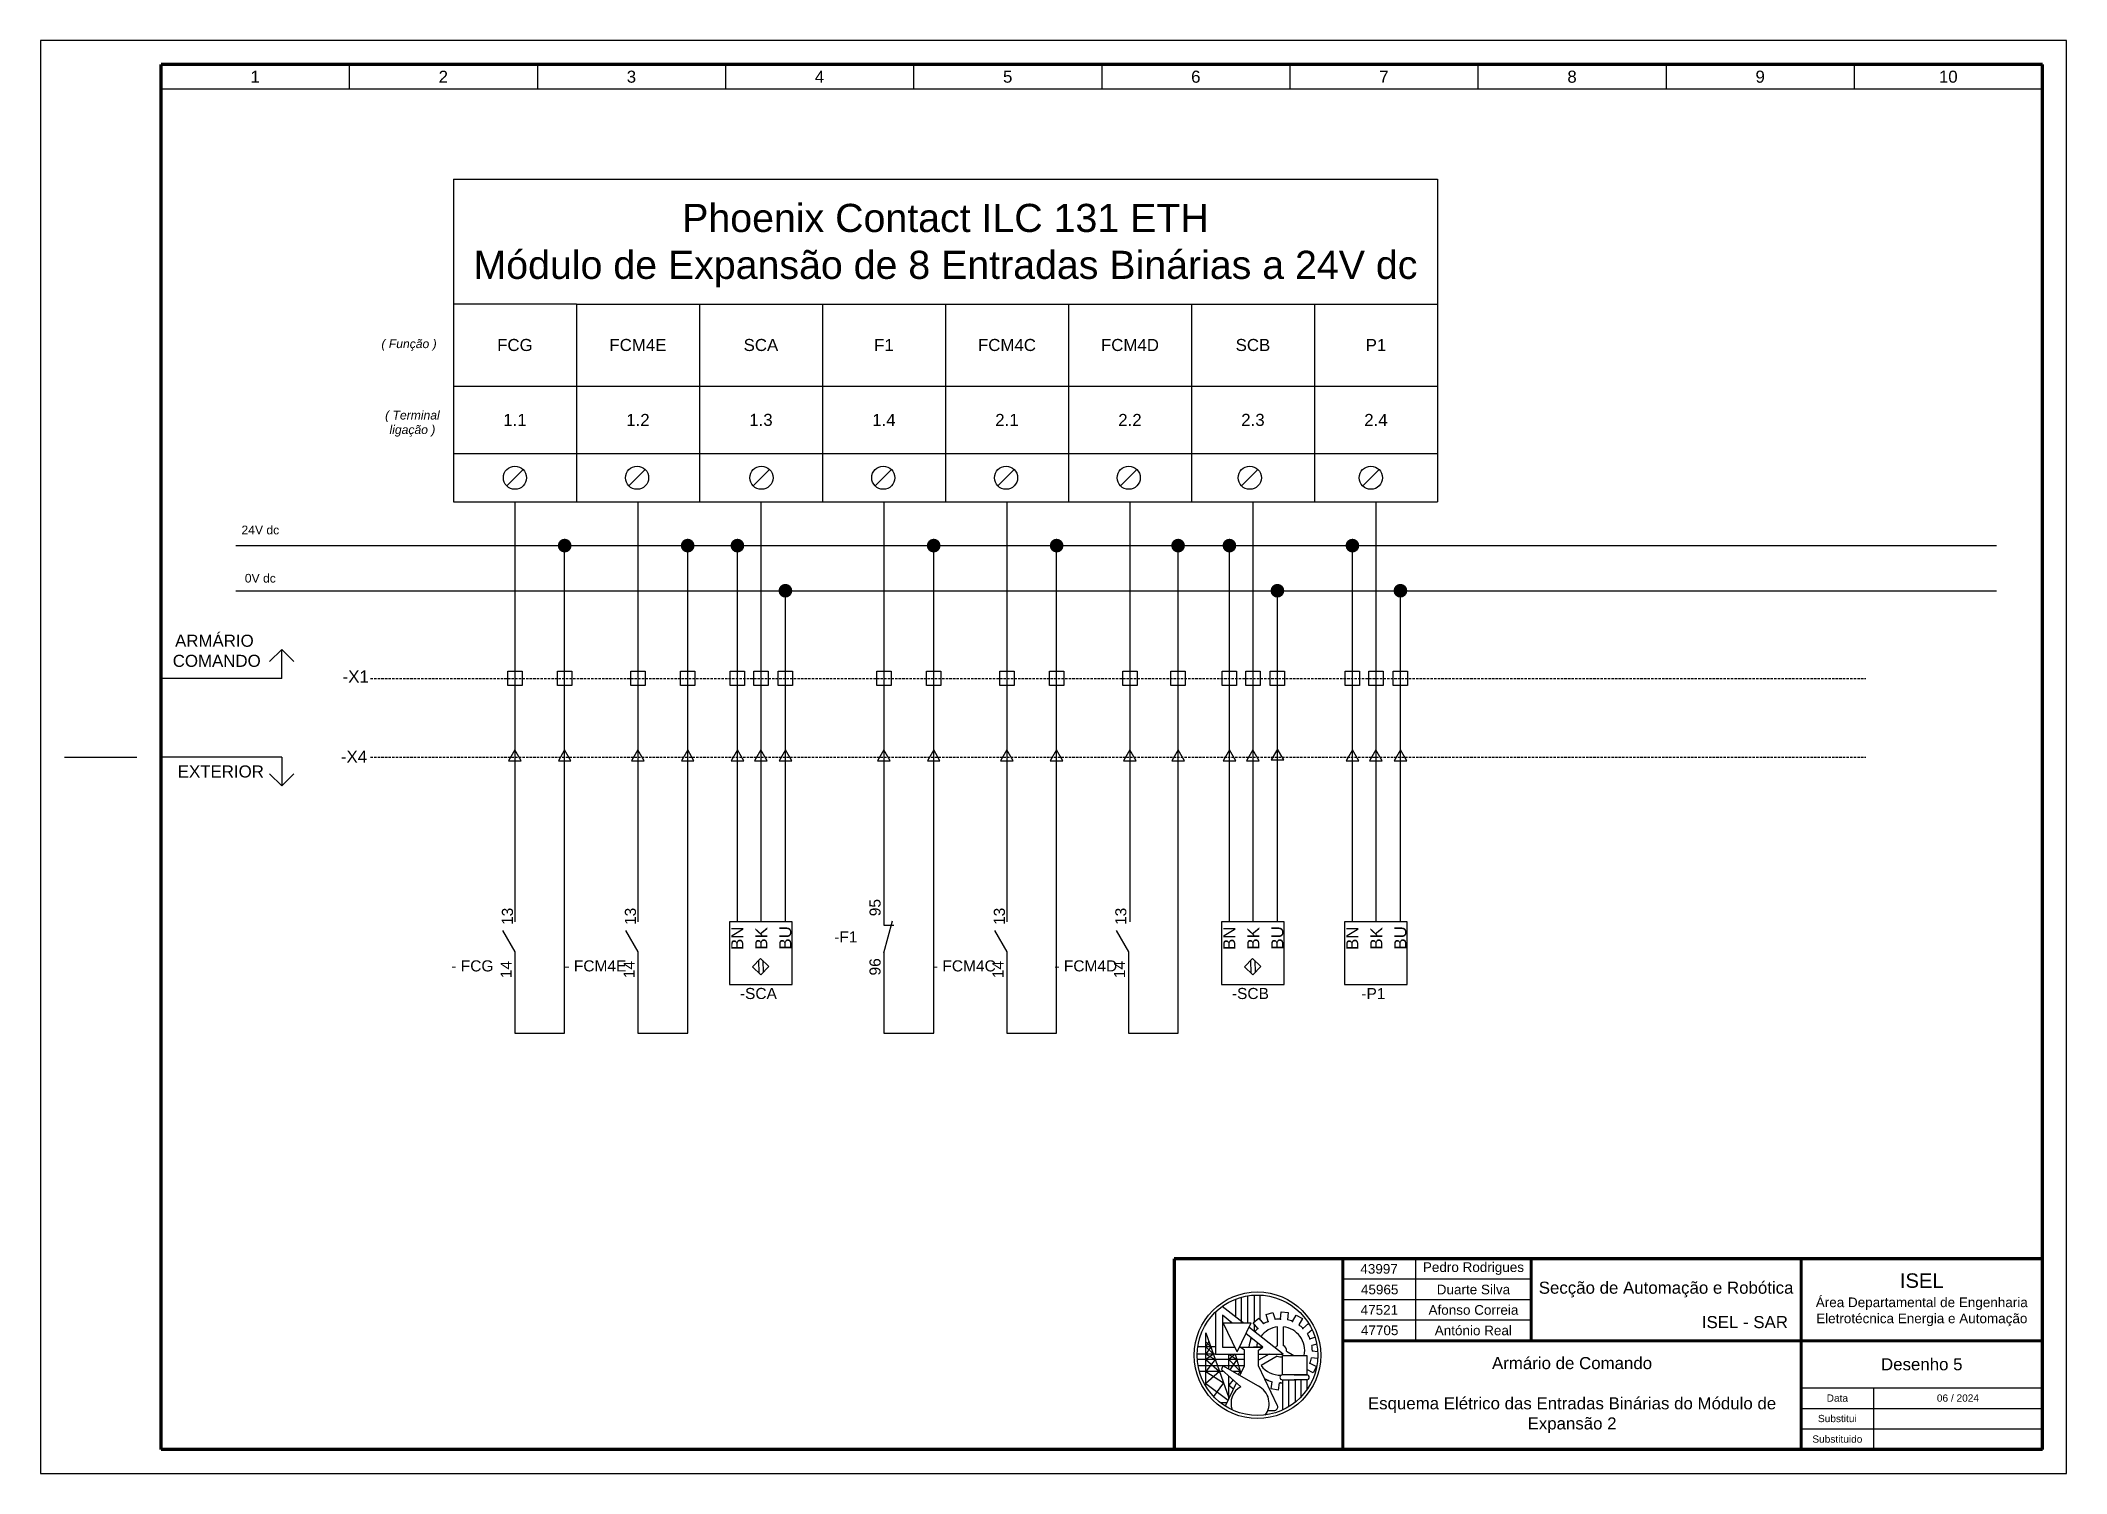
# Model space of a CAD drawing. Header units: millimetres. Extents: x 0 to 5575, y 0 to 297.
# Drawn here: x 2015 to 2435, y 0 to 297 of the extents above; entities that cross this region are included whole.
import ezdxf

# ---------------------------------------------------------------- set-up
doc = ezdxf.new("R2010")
doc.units = ezdxf.units.MM
doc.linetypes.add('DASHED', pattern=[0.75, 0.5, -0.25])
doc.layers.add('Bornes', color=7, linetype='DASHED')
doc.layers.add('LEGENDA', color=7, linetype='Continuous')
doc.styles.get("Standard").update_dxf_attribs({"font": 'arial.ttf'})

msp = doc.modelspace()

# ---------------------------------------------------------------- texts
at = {"transparency": 33554687}
for s, width, heights, insert, char_height, attachment_point in [('1', 39, [3.74], (2059.5, 289.49), 2.5, 5), ('2', 39, [3.74], (2098.5, 289.49), 2.5, 5), ('3', 39, [3.74], (2137.5, 289.49), 2.5, 5), ('4', 39, [3.74], (2176.5, 289.49), 2.5, 5), ('5', 39, [3.74], (2215.5, 289.49), 2.5, 5), ('6', 39, [3.74], (2254.5, 289.49), 2.5, 5), ('7', 39, [3.74], (2293.5, 289.49), 2.5, 5), ('8', 39, [3.74], (2332.5, 289.49), 2.5, 5), ('9', 39, [3.74], (2371.5, 289.49), 2.5, 5), ('10', 39, [3.74], (2410.5, 289.49), 2.5, 5), ('\\pxqc;{\\fArial|b0|i1|c0|p34; ( Função )}', 17, [0], (2091.05, 233.88), 1.8, 5), ('FCG', 25.5, [0], (2113.35, 233.88), 2.5, 5), ('FCM4E', 12.75, [0], (2138.85, 233.88), 2.5, 5), ('SCA', 25.5, [0], (2164.35, 233.88), 2.5, 5), ('F1', 25.5, [0], (2189.85, 233.88), 2.5, 5), ('FCM4C', 25.5, [0], (2215.35, 233.88), 2.5, 5), ('FCM4D', 25.5, [0], (2240.85, 233.88), 2.5, 5), ('SCB', 25.5, [0], (2266.35, 233.88), 2.5, 5), ('P1', 25.5, [0], (2291.85, 233.88), 2.5, 5), ('\\pxqc;{\\fArial|b0|i1|c0|p34;( Terminal\\Pligação )}', 17, [0], (2092.1, 217.58), 1.8, 5), ('1.1', 25.5, [0], (2113.35, 218.36), 2.5, 5), ('1.2', 25.5, [0], (2138.85, 218.36), 2.5, 5), ('1.3', 25.5, [0], (2164.35, 218.36), 2.5, 5), ('1.4', 25.5, [0], (2189.85, 218.36), 2.5, 5), ('2.1', 25.5, [0], (2215.35, 218.36), 2.5, 5), ('2.2', 25.5, [0], (2240.85, 218.36), 2.5, 5), ('2.3', 25.5, [0], (2266.35, 218.36), 2.5, 5), ('2.4', 25.5, [2.55], (2291.85, 218.36), 2.5, 5), ('\\pxqc;24V dc', 17, [0], (2060.57, 195.54), 1.8, 5), ('\\pxqc;0V dc', 17, [0], (2060.57, 185.54), 1.8, 5), ('\\pxqc;ARMÁRIO  COMANDO', 23.182, [0], (2051.53, 173.85), 2.5, 2), ('EXTERIOR', 17, [12.14], (2052.38, 146.75), 2.5, 2), ('\\pxi-3,l3,qc,t3;-F1', 17, [0], (2181.94, 111.21), 2.3, 5), ('- FCG', 20.9498, [1.75], (2104.53, 105.19), 2.3, 5), ('- FCM4E', 20.9498, [1.75], (2130.03, 105.19), 2.3, 5), ('- FCM4C', 20.9498, [1.75], (2206.52, 105.19), 2.3, 5), ('- FCM4D', 20.9498, [1.75], (2231.7, 105.19), 2.3, 5), ('\\pxi-3,l3,qc,t3;-SCA', 17, [0], (2163.82, 99.47), 2.3, 5), ('\\pxi-3,l3,qc,t3;-SCB', 17, [0], (2265.82, 99.47), 2.3, 5), ('\\pxi-3,l3,qc,t3;-P1', 17, [0], (2291.32, 99.47), 2.3, 5), ('43997', 15, [0], (2292.5, 42.4), 2, 5), ('Pedro Rodrigues', 24, [0], (2312.06, 42.46), 2, 5), ('45965', 15, [0], (2292.62, 38.11), 2, 5), ('Duarte Silva', 24, [0], (2312.06, 38.12), 2, 5), ('47521', 15, [0], (2292.56, 33.88), 2, 5), ('Afonso Correia', 24, [0], (2312.06, 33.88), 2, 5), ('47705', 15, [0], (2292.62, 29.66), 2, 5), ('António Real', 24, [0], (2312.03, 29.63), 2, 5), ('Armário de Comando\\P\\PEsquema Elétrico das Entradas Binárias do Módulo de Expansão 2', 95, [0], (2332.5, 16.25), 2.5, 5), ('\\pxqc;Data', 15, [0], (2387.5, 15.62), 1.5, 5), ('\\pxqc;06 / 2024', 35, [0], (2412.5, 15.62), 1.5, 5), ('\\pxqc;Substitui', 15, [0], (2387.5, 11.38), 1.5, 5), ('\\pxqc;Substituido', 15, [0], (2387.5, 7.12), 1.5, 5)]:
    msp.add_mtext_dynamic_manual_height_columns(s, width=width, gutter_width=12.5, heights=heights, dxfattribs=dict(at, insert=insert, char_height=char_height, attachment_point=attachment_point))
at = {"lineweight": -3, "transparency": 33554687}
for s, width, insert, char_height, attachment_point in [('\\pxqc;Phoenix Contact ILC 131 ETH\\P\\pq*;Módulo de Expansão de 8 Entradas Binárias a 24V dc', 204, (2202.6, 254.49), 5.8333, 5), ('-X1', 3.4268, (2077.63, 166.43), 2.5, 1), ('-X4', 3.4268, (2077.27, 149.82), 2.5, 1), ('Desenho 5', 50, (2405, 22.62), 2.5, 5)]:
    msp.add_mtext_dynamic_manual_height_columns(s, width=width, gutter_width=12.5, heights=[0], dxfattribs=dict(at, insert=insert, char_height=char_height, attachment_point=attachment_point))
at = {"transparency": 33554687, "attachment_point": 5, "rotation": 90}
for s, insert, char_height in [('\\pxqc;95', (2188.02, 117.28), 2.3), ('\\pxqc;13', (2111.8, 115.47), 2.3), ('\\pxqc;13', (2137.3, 115.47), 2.3), ('\\pxqc;13', (2213.79, 115.47), 2.3), ('\\pxqc;13', (2238.97, 115.47), 2.3), ('BN', (2159.43, 110.94), 2.5), ('\\pxi-3,l4,t4;BK', (2164.41, 109.66), 2.5), ('BU', (2169.41, 111.01), 2.5), ('BN', (2261.43, 110.94), 2.5), ('\\pxi-3,l4,t4;BK', (2266.41, 109.66), 2.5), ('BU', (2271.41, 111.01), 2.5), ('BN', (2286.93, 110.94), 2.5), ('\\pxi-3,l4,t4;BK', (2291.91, 109.66), 2.5), ('BU', (2296.91, 111.01), 2.5), ('\\pxqc;14', (2111.52, 104.45), 2.3), ('\\pxqc;14', (2137.02, 104.45), 2.3), ('\\pxqc;96', (2188.02, 105), 2.3), ('\\pxqc;14', (2213.5, 104.45), 2.3), ('\\pxqc;14', (2238.69, 104.45), 2.3)]:
    msp.add_mtext_dynamic_manual_height_columns(s, width=17, gutter_width=12.5, heights=[0], dxfattribs=dict(at, insert=insert, char_height=char_height))
at = {"layer": 'Bornes', "transparency": 33554687, "char_height": 2.5}
for s, width, insert, attachment_point in [('\\pxqc;Secção de Automação e Robótica', 56, (2352, 38.12), 5), ('\\pxqc;{\\H1.2x;ISEL\\P\\H0.66667x;Área Departamental de Engenharia Eletrotécnica Energia e Automação}', 50, (2405, 36), 5), ('\\pxqr;ISEL - SAR', 56, (2377.26, 30.09), 9)]:
    msp.add_mtext_dynamic_manual_height_columns(s, width=width, gutter_width=12.5, heights=[0], dxfattribs=dict(at, insert=insert, attachment_point=attachment_point))

# ---------------------------------------------------------------- hatches: boundary and pattern name
at = {"transparency": 33554687}
h = msp.add_hatch(color=256, dxfattribs=at)
edge = h.paths.add_edge_path()
edge.add_arc((2123.66, 192.31), 1.43, 0, 360)
h = msp.add_hatch(color=256, dxfattribs=at)
edge = h.paths.add_edge_path()
edge.add_arc((2149.16, 192.31), 1.43, 0, 360)
h = msp.add_hatch(color=256, dxfattribs=at)
edge = h.paths.add_edge_path()
edge.add_arc((2159.47, 192.31), 1.43, 0, 360)
h = msp.add_hatch(color=256, dxfattribs=at)
edge = h.paths.add_edge_path()
edge.add_arc((2200.16, 192.31), 1.43, 0, 360)
h = msp.add_hatch(color=256, dxfattribs=at)
edge = h.paths.add_edge_path()
edge.add_arc((2225.65, 192.31), 1.43, 0, 360)
h = msp.add_hatch(color=256, dxfattribs=at)
edge = h.paths.add_edge_path()
edge.add_arc((2250.83, 192.31), 1.43, 0, 360)
h = msp.add_hatch(color=256, dxfattribs=at)
edge = h.paths.add_edge_path()
edge.add_arc((2261.47, 192.31), 1.43, 0, 360)
h = msp.add_hatch(color=256, dxfattribs=at)
edge = h.paths.add_edge_path()
edge.add_arc((2286.97, 192.31), 1.43, 0, 360)
h = msp.add_hatch(color=256, dxfattribs=at)
edge = h.paths.add_edge_path()
edge.add_arc((2169.42, 182.96), 1.43, 0, 360)
h = msp.add_hatch(color=256, dxfattribs=at)
edge = h.paths.add_edge_path()
edge.add_arc((2271.42, 182.96), 1.43, 0, 360)
h = msp.add_hatch(color=256, dxfattribs=at)
edge = h.paths.add_edge_path()
edge.add_arc((2296.92, 182.96), 1.43, 0, 360)

# ---------------------------------------------------------------- linework, layer by layer
for p, q in [((2040, 292), (2040, 287)), ((2040, 292), (2040, 287)), ((2079, 292), (2079, 287)), ((2118, 292), (2118, 287)), ((2157, 292), (2157, 287)), ((2196, 292), (2196, 287)), ((2235, 292), (2235, 287)), ((2274, 292), (2274, 287)), ((2313, 292), (2313, 287)), ((2352, 292), (2352, 287)), ((2391, 292), (2391, 287)), ((2040, 287), (2430, 287)), ((2100.6, 268.25), (2304.6, 268.25)), ((2100.6, 268.25), (2100.6, 201.38)), ((2304.6, 268.25), (2304.6, 225.38)), ((2126.1, 242.38), (2126.1, 225.38)), ((2151.6, 242.38), (2151.6, 225.38)), ((2177.1, 242.38), (2177.1, 225.38)), ((2202.6, 242.38), (2202.6, 225.38)), ((2228.1, 242.38), (2228.1, 225.38)), ((2253.6, 242.38), (2253.6, 225.38)), ((2279.1, 242.38), (2279.1, 225.38)), ((2100.6, 225.38), (2304.6, 225.38)), ((2126.1, 225.38), (2126.1, 211.38)), ((2151.6, 225.38), (2151.6, 211.38)), ((2177.1, 225.38), (2177.1, 211.38)), ((2202.6, 225.38), (2202.6, 211.38)), ((2228.1, 225.38), (2228.1, 211.38)), ((2253.6, 225.38), (2253.6, 211.38)), ((2279.1, 225.38), (2279.1, 211.38)), ((2304.6, 225.38), (2304.6, 211.38)), ((2100.6, 211.38), (2304.6, 211.38)), ((2111.65, 204.68), (2115.05, 208.08)), ((2136.98, 204.68), (2140.37, 208.08)), ((2162.75, 204.68), (2166.14, 208.08)), ((2188.02, 204.68), (2191.41, 208.08)), ((2213.46, 204.68), (2216.85, 208.08)), ((2238.9, 204.68), (2242.29, 208.08)), ((2264, 204.68), (2267.39, 208.08)), ((2289.1, 204.68), (2292.49, 208.08)), ((2055.51, 192.31), (2420.51, 192.31)), ((2055.51, 182.96), (2420.51, 182.96)), ((2065, 170.79), (2062.5, 168.29)), ((2065, 164.79), (2065, 170.79)), ((2065, 170.79), (2067.5, 168.29)), ((2065, 164.79), (2040, 164.79)), ((2020, 148.5), (2035, 148.5)), ((2065, 148.5), (2040, 148.5)), ((2065, 148.5), (2065, 142.5)), ((2065, 142.5), (2062.5, 145)), ((2065, 142.5), (2067.5, 145)), ((2189.85, 130.57), (2189.85, 113.62)), ((2189.85, 107.88), (2191.63, 114.54)), ((2189.85, 113.62), (2191.93, 113.62)), ((2189.85, 107.88), (2189.85, 105.09)), ((2189.85, 107.77), (2189.85, 91.25))]:
    msp.add_line(p, q, dxfattribs=at)
at = {"lineweight": -3, "transparency": 33554687}
for p, q in [((2126.1, 242.38), (2100.6, 242.38)), ((2126.1, 242.38), (2151.6, 242.38)), ((2151.6, 242.38), (2177.1, 242.38)), ((2177.1, 242.38), (2202.6, 242.38)), ((2202.6, 242.38), (2228.1, 242.38)), ((2228.1, 242.38), (2253.6, 242.38)), ((2253.6, 242.38), (2279.1, 242.38)), ((2279.1, 242.38), (2304.6, 242.38)), ((2126.1, 211.38), (2126.1, 201.38)), ((2151.6, 211.38), (2151.6, 201.38)), ((2177.1, 211.38), (2177.1, 201.38)), ((2202.6, 211.38), (2202.6, 201.38)), ((2228.1, 211.38), (2228.1, 201.38)), ((2253.6, 211.38), (2253.6, 201.38)), ((2279.1, 211.38), (2279.1, 201.38)), ((2304.6, 211.38), (2304.6, 201.38)), ((2100.6, 201.38), (2126.1, 201.38)), ((2113.35, 201.38), (2113.35, 114.33)), ((2126.1, 201.38), (2151.6, 201.38)), ((2138.85, 201.38), (2138.85, 114.33)), ((2151.6, 201.38), (2177.1, 201.38)), ((2164.35, 201.38), (2164.35, 114.33)), ((2177.1, 201.38), (2202.6, 201.38)), ((2189.85, 201.38), (2189.85, 130.57)), ((2202.6, 201.38), (2228.1, 201.38)), ((2215.35, 201.38), (2215.35, 114.33)), ((2228.1, 201.38), (2253.6, 201.38)), ((2240.85, 201.38), (2240.85, 114.33)), ((2253.6, 201.38), (2279.1, 201.38)), ((2266.35, 201.38), (2266.35, 114.33)), ((2279.1, 201.38), (2304.6, 201.38)), ((2291.85, 201.38), (2291.85, 114.33)), ((2123.66, 91.25), (2123.66, 192.31)), ((2149.16, 91.25), (2149.16, 192.31)), ((2200.16, 91.25), (2200.16, 192.31)), ((2225.65, 91.25), (2225.65, 192.31)), ((2250.83, 91.25), (2250.83, 192.31)), ((2113.35, 91.25), (2123.66, 91.25)), ((2113.35, 91.25), (2123.66, 91.25)), ((2138.85, 91.25), (2149.16, 91.25)), ((2189.85, 91.25), (2200.16, 91.25)), ((2215.34, 91.25), (2225.65, 91.25)), ((2240.52, 91.25), (2250.83, 91.25))]:
    msp.add_line(p, q, dxfattribs=at)
at = {"linetype": 'DASHED', "lineweight": -3, "transparency": 33554687}
for p, q in [((2083.4, 164.79), (2393.4, 164.79)), ((2083.4, 148.5), (2393.4, 148.5))]:
    msp.add_line(p, q, dxfattribs=at)
at = {"lineweight": 120, "transparency": 33554687}
msp.add_line((2250, 44.5), (2250, 5), dxfattribs=at)
at = {"lineweight": 25, "transparency": 33554687}
for p, q in [((2264.32, 31.25), (2260, 34.64)), ((2262.78, 32.46), (2262.78, 36.14)), ((2263.95, 31.25), (2263.95, 36.53)), ((2265.3, 31.25), (2265.3, 36.82)), ((2266.64, 31.44), (2266.64, 36.97)), ((2267.86, 31.8), (2267.86, 36.97)), ((2258.57, 33.44), (2258.57, 24.75)), ((2261.99, 31.25), (2260.01, 32.8)), ((2260.01, 32.8), (2260.01, 26.19)), ((2260.2, 31.25), (2265.95, 31.25)), ((2263.07, 25.2), (2260.2, 31.25)), ((2263.07, 25.2), (2265.95, 31.25)), ((2272.59, 24.75), (2265.5, 30.32)), ((2266.41, 31.25), (2267.55, 32.18)), ((2267.37, 30.07), (2266.41, 31.25)), ((2266.64, 29.42), (2266.64, 30.96)), ((2267.55, 32.18), (2268.51, 31)), ((2269.08, 32.96), (2270.49, 33.38)), ((2269.52, 31.51), (2269.08, 32.96)), ((2270.49, 33.38), (2270.93, 31.93)), ((2271.45, 26.51), (2271.45, 30.39)), ((2272.05, 32.01), (2272.21, 33.52)), ((2272.21, 33.52), (2273.67, 33.36)), ((2272.65, 26.51), (2272.65, 30.39)), ((2273.67, 33.36), (2273.51, 31.85)), ((2274.58, 31.51), (2275.3, 32.84)), ((2275.3, 32.84), (2276.59, 32.14)), ((2276.59, 32.14), (2275.87, 30.8)), ((2276.72, 30.07), (2277.88, 31.05)), ((2278.62, 29.75), (2277.64, 28.93)), ((2277.88, 31.05), (2278.01, 30.9)), ((2258.57, 26.26), (2254.93, 26.26)), ((2256.57, 29.15), (2261.36, 15.7)), ((2256.57, 18.1), (2256.57, 29.15)), ((2257.21, 27.34), (2256.57, 26.26)), ((2256.57, 27.31), (2257.6, 26.26)), ((2257.6, 26.26), (2256.57, 24.75)), ((2256.57, 26.26), (2258.14, 24.75)), ((2260.01, 26.19), (2262.6, 26.19)), ((2263.54, 26.19), (2263.95, 26.19)), ((2264.6, 25.59), (2263.68, 26.19)), ((2263.95, 26.19), (2268.43, 26.19)), ((2263.95, 26.19), (2266.03, 26.19)), ((2264.6, 22.28), (2264.6, 25.59)), ((2268.43, 26.19), (2264.87, 28.98)), ((2268.43, 26.19), (2266.43, 26.19)), ((2267.5, 25.59), (2268.43, 26.19)), ((2267.5, 22.28), (2267.5, 25.59)), ((2273.31, 25.36), (2274.84, 24.48)), ((2278.15, 27.93), (2279.2, 28.25)), ((2279.56, 26.82), (2278.56, 26.52)), ((2278.66, 25.4), (2279.75, 25.3)), ((2258.57, 24.75), (2254.81, 24.75)), ((2264.6, 23.63), (2254.83, 23.63)), ((2264.6, 22.31), (2255, 22.31)), ((2260.25, 21.15), (2255.26, 21.15)), ((2256.57, 24.75), (2258.53, 23.63)), ((2258.14, 24.75), (2256.57, 23.63)), ((2258.53, 23.63), (2256.57, 21.15)), ((2256.57, 23.63), (2259.42, 21.15)), ((2256.57, 21.15), (2260.25, 18.8)), ((2259.42, 21.15), (2256.57, 18.62)), ((2258.57, 24.75), (2264.6, 24.75)), ((2260.11, 22.31), (2259.8, 21.54)), ((2259.8, 21.54), (2263.85, 17.99)), ((2267.95, 17.81), (2260.11, 22.31)), ((2261.36, 21.59), (2261.36, 24.75)), ((2261.36, 24.75), (2263.01, 23.63)), ((2262.67, 24.75), (2261.36, 23.63)), ((2261.36, 23.63), (2263.75, 21.15)), ((2263.01, 23.63), (2261.57, 21.47)), ((2263.75, 21.15), (2262.13, 21.15)), ((2262.67, 24.75), (2263.87, 20.75)), ((2263.75, 21.15), (2263.22, 20.52)), ((2263.64, 20.28), (2264.6, 22.28)), ((2267.5, 24.75), (2272.59, 24.75)), ((2269.73, 24.75), (2267.5, 23.46)), ((2271.45, 14.04), (2267.5, 22.28)), ((2271.38, 24.33), (2268.02, 22.39)), ((2272.44, 20.44), (2272.44, 24.48)), ((2272.44, 24.48), (2277.52, 24.48)), ((2277.52, 24.48), (2277.52, 20.44)), ((2278.85, 20.88), (2277.52, 21.55)), ((2278.15, 22.87), (2279.51, 22.19)), ((2279.76, 23.82), (2278.49, 23.94)), ((2279.51, 22.19), (2278.85, 20.88)), ((2256.57, 18.62), (2261.19, 15.16)), ((2260.25, 18.8), (2258.16, 15.98)), ((2260.65, 14.04), (2262.93, 18.79)), ((2261.36, 15.51), (2261.36, 20.18)), ((2262.27, 19.38), (2261.36, 18.29)), ((2261.36, 18.29), (2262.34, 17.56)), ((2270.1, 17.51), (2270.33, 19.01)), ((2271.55, 17.29), (2270.1, 17.51)), ((2271.78, 18.8), (2271.55, 17.29)), ((2277.52, 20.44), (2272.44, 20.44)), ((2275.3, 20.44), (2272.44, 20.44)), ((2272.44, 19.41), (2272.44, 13.12)), ((2272.44, 19.41), (2275.3, 19.41)), ((2273.74, 19.41), (2273.74, 13.81)), ((2274.91, 20.44), (2277.52, 20.44)), ((2277.52, 19.41), (2274.91, 19.41)), ((2275.07, 19.41), (2275.07, 14.73)), ((2276.26, 19.41), (2276.26, 15.81)), ((2277.52, 19.41), (2277.52, 17.33)), ((2260.96, 14.67), (2259.59, 14.67)), ((2269.42, 13.05), (2270.72, 13.05))]:
    msp.add_line(p, q, dxfattribs=at)
at = {"lineweight": 30, "transparency": 33554687}
msp.add_line((2395, 17.75), (2395, 5), dxfattribs=at)
at = {"transparency": 33554687}
for points in [[(2015, 0), (2435, 0), (2435, 297), (2015, 297)], [(2114.85, 163.29), (2111.85, 163.29), (2111.85, 166.29), (2114.85, 166.29)], [(2125.16, 163.29), (2122.16, 163.29), (2122.16, 166.29), (2125.16, 166.29)], [(2140.35, 163.29), (2137.35, 163.29), (2137.35, 166.29), (2140.35, 166.29)], [(2150.66, 163.29), (2147.66, 163.29), (2147.66, 166.29), (2150.66, 166.29)], [(2160.97, 163.29), (2157.97, 163.29), (2157.97, 166.29), (2160.97, 166.29)], [(2165.85, 163.29), (2162.85, 163.29), (2162.85, 166.29), (2165.85, 166.29)], [(2170.92, 163.29), (2167.92, 163.29), (2167.92, 166.29), (2170.92, 166.29)], [(2191.35, 163.29), (2188.35, 163.29), (2188.35, 166.29), (2191.35, 166.29)], [(2201.66, 163.29), (2198.66, 163.29), (2198.66, 166.29), (2201.66, 166.29)], [(2216.85, 163.29), (2213.85, 163.29), (2213.85, 166.29), (2216.85, 166.29)], [(2227.15, 163.29), (2224.15, 163.29), (2224.15, 166.29), (2227.15, 166.29)], [(2242.35, 163.29), (2239.35, 163.29), (2239.35, 166.29), (2242.35, 166.29)], [(2252.33, 163.29), (2249.33, 163.29), (2249.33, 166.29), (2252.33, 166.29)], [(2262.97, 163.29), (2259.97, 163.29), (2259.97, 166.29), (2262.97, 166.29)], [(2267.85, 163.29), (2264.85, 163.29), (2264.85, 166.29), (2267.85, 166.29)], [(2272.92, 163.29), (2269.92, 163.29), (2269.92, 166.29), (2272.92, 166.29)], [(2288.47, 163.29), (2285.47, 163.29), (2285.47, 166.29), (2288.47, 166.29)], [(2293.35, 163.29), (2290.35, 163.29), (2290.35, 166.29), (2293.35, 166.29)], [(2298.42, 163.29), (2295.42, 163.29), (2295.42, 166.29), (2298.42, 166.29)], [(2157.85, 101.33), (2170.85, 101.33), (2170.85, 114.33), (2157.85, 114.33)], [(2259.85, 101.33), (2272.85, 101.33), (2272.85, 114.33), (2259.85, 114.33)], [(2285.35, 101.33), (2298.35, 101.33), (2298.35, 114.33), (2285.35, 114.33)], [(2164.32, 103.34), (2165.98, 105.05), (2164.27, 106.72), (2162.61, 105.01)], [(2266.32, 103.34), (2267.98, 105.05), (2266.27, 106.72), (2264.61, 105.01)]]:
    msp.add_lwpolyline(points, close=True, dxfattribs=at)
for points in [[(2110.8, 112.53), (2113.35, 108.12), (2113.35, 91.25)], [(2136.3, 112.53), (2138.85, 108.12), (2138.85, 91.25)], [(2212.79, 112.53), (2215.34, 108.12), (2215.34, 91.25)], [(2237.97, 112.53), (2240.52, 108.12), (2240.52, 91.25)]]:
    msp.add_lwpolyline(points, dxfattribs=at)
for centre in [(2113.35, 206.38), (2138.67, 206.38), (2164.45, 206.38), (2189.72, 206.38), (2215.16, 206.38), (2240.59, 206.38), (2265.69, 206.38), (2290.79, 206.38)]:
    msp.add_circle(centre, 2.4, dxfattribs=at)
at = {"lineweight": 25, "transparency": 33554687}
for radius in [13.12, 12.49]:
    msp.add_circle((2267.29, 24.5), radius, dxfattribs=at)
for centre, radius, start, end in [((2272.05, 25.4), 6.61, 135, 143.3785), ((2272.05, 25.4), 5.03, 96.8237, 143.858), ((2272.05, 25.4), 6.61, 112.5, 122.2448), ((2272.05, 25.4), 6.61, 90, 99.7454), ((2272.05, 25.4), 5.03, 349.4456, 83.1763), ((2272.05, 25.4), 6.61, 67.5, 77.2458), ((2272.05, 25.4), 6.61, 45, 54.7457), ((2272.05, 25.4), 6.61, 155.9991, 173.1361), ((2272.05, 25.4), 5.03, 160.5913, 170.9616), ((2272.05, 25.4), 1.26, 118.2526, 149.8624), ((2272.05, 25.4), 1.26, 358.2526, 61.7474), ((2272.05, 25.4), 6.61, 22.5, 32.2416), ((2272.05, 25.4), 6.61, 0, 9.7446), ((2272.05, 25.4), 5.03, 216.8237, 271.5984), ((2272.05, 25.4), 1.26, 238.2526, 288.2165), ((2272.05, 25.4), 6.61, 337.5, 347.2434), ((2265.75, 14.53), 3.95, 118.829, 200.1376), ((2265.75, 14.53), 3.95, 322.3555, 64.0548), ((2272.05, 25.4), 6.61, 240.0878, 254.9243), ((2272.05, 25.4), 6.61, 267.6784, 273.4222), ((2272.44, 19.93), 0.515, 90, 270), ((2277.52, 19.93), 0.515, 270, 90), ((2261.38, 13.82), 0.765, 163.3429, 170.9608), ((2270.72, 13.82), 0.765, 270, 16.6571)]:
    msp.add_arc(centre, radius, start, end, dxfattribs=at)
for p in [(2267.37, 30.07), (2269.52, 31.51), (2272.05, 32.01), (2274.58, 31.51), (2276.72, 30.07), (2265.94, 27.93), (2278.15, 27.93), (2278.66, 25.4), (2278.15, 22.87), (2269.52, 19.29), (2272.05, 18.79)]:
    msp.add_point(p, dxfattribs=at)
at = {"layer": 'Bornes', "linetype": 'Continuous', "transparency": 33554687}
for p, q in [((2159.47, 114.33), (2159.47, 192.31)), ((2261.47, 114.33), (2261.47, 192.31)), ((2286.97, 114.33), (2286.97, 192.31)), ((2169.42, 114.33), (2169.42, 182.96)), ((2271.42, 114.33), (2271.42, 182.96)), ((2296.92, 114.33), (2296.92, 182.96)), ((2163.82, 106.25), (2163.88, 103.77)), ((2164.71, 106.29), (2164.78, 103.8)), ((2265.82, 106.25), (2265.88, 103.77)), ((2266.71, 106.29), (2266.78, 103.8))]:
    msp.add_line(p, q, dxfattribs=at)
for points in [[(2113.35, 150.01), (2112.04, 147.74), (2114.66, 147.74)], [(2123.66, 150.01), (2122.36, 147.74), (2124.97, 147.74)], [(2138.85, 150.01), (2137.54, 147.74), (2140.16, 147.74)], [(2149.16, 150.01), (2147.86, 147.74), (2150.47, 147.74)], [(2159.47, 150.01), (2158.17, 147.74), (2160.78, 147.74)], [(2164.35, 150.01), (2163.04, 147.74), (2165.66, 147.74)], [(2169.42, 150.01), (2168.12, 147.74), (2170.73, 147.74)], [(2189.85, 150.01), (2188.54, 147.74), (2191.16, 147.74)], [(2200.16, 150.01), (2198.86, 147.74), (2201.47, 147.74)], [(2215.35, 150.01), (2214.04, 147.74), (2216.66, 147.74)], [(2225.65, 150.01), (2224.34, 147.74), (2226.96, 147.74)], [(2240.85, 150.01), (2239.54, 147.74), (2242.16, 147.74)], [(2250.83, 150.01), (2249.53, 147.74), (2252.14, 147.74)], [(2261.47, 150.01), (2260.17, 147.74), (2262.78, 147.74)], [(2266.35, 150.01), (2265.04, 147.74), (2267.66, 147.74)], [(2271.42, 150.15), (2270.12, 147.89), (2272.73, 147.89)], [(2286.97, 150.01), (2285.67, 147.74), (2288.28, 147.74)], [(2291.85, 150.01), (2290.54, 147.74), (2293.16, 147.74)], [(2296.92, 150.01), (2295.62, 147.74), (2298.23, 147.74)]]:
    msp.add_lwpolyline(points, close=True, dxfattribs=at)
at = {"layer": 'LEGENDA', "lineweight": 120, "transparency": 33554687}
for p, q in [((2430, 292), (2040, 292)), ((2040, 5), (2040, 292)), ((2430, 5), (2430, 292)), ((2430, 44.5), (2250, 44.5)), ((2430, 5), (2040, 5))]:
    msp.add_line(p, q, dxfattribs=at)
at = {"layer": 'LEGENDA', "lineweight": 60, "transparency": 33554687}
for p, q in [((2285, 44.5), (2285, 5)), ((2324, 44.5), (2324, 27.5)), ((2380, 44.5), (2380, 27.5)), ((2285, 27.5), (2430, 27.5)), ((2380, 27.5), (2380, 5))]:
    msp.add_line(p, q, dxfattribs=at)
at = {"layer": 'LEGENDA', "lineweight": 30, "transparency": 33554687}
for p, q in [((2300.06, 44.5), (2300.06, 27.5)), ((2324.06, 40.25), (2285.06, 40.25)), ((2324.06, 36), (2285.06, 36)), ((2324.06, 31.75), (2285.06, 31.75)), ((2380, 17.75), (2430, 17.75)), ((2380, 13.5), (2430, 13.5)), ((2380, 9.25), (2430, 9.25))]:
    msp.add_line(p, q, dxfattribs=at)

msp.set_redraw_order([(e.dxf.handle, doc.entitydb.next_handle()) for e in msp.query("TEXT MTEXT ATTDEF DIMENSION ARC_DIMENSION")])  # texts and dimensions are drawn at this point

doc.saveas('drawing.dxf')
